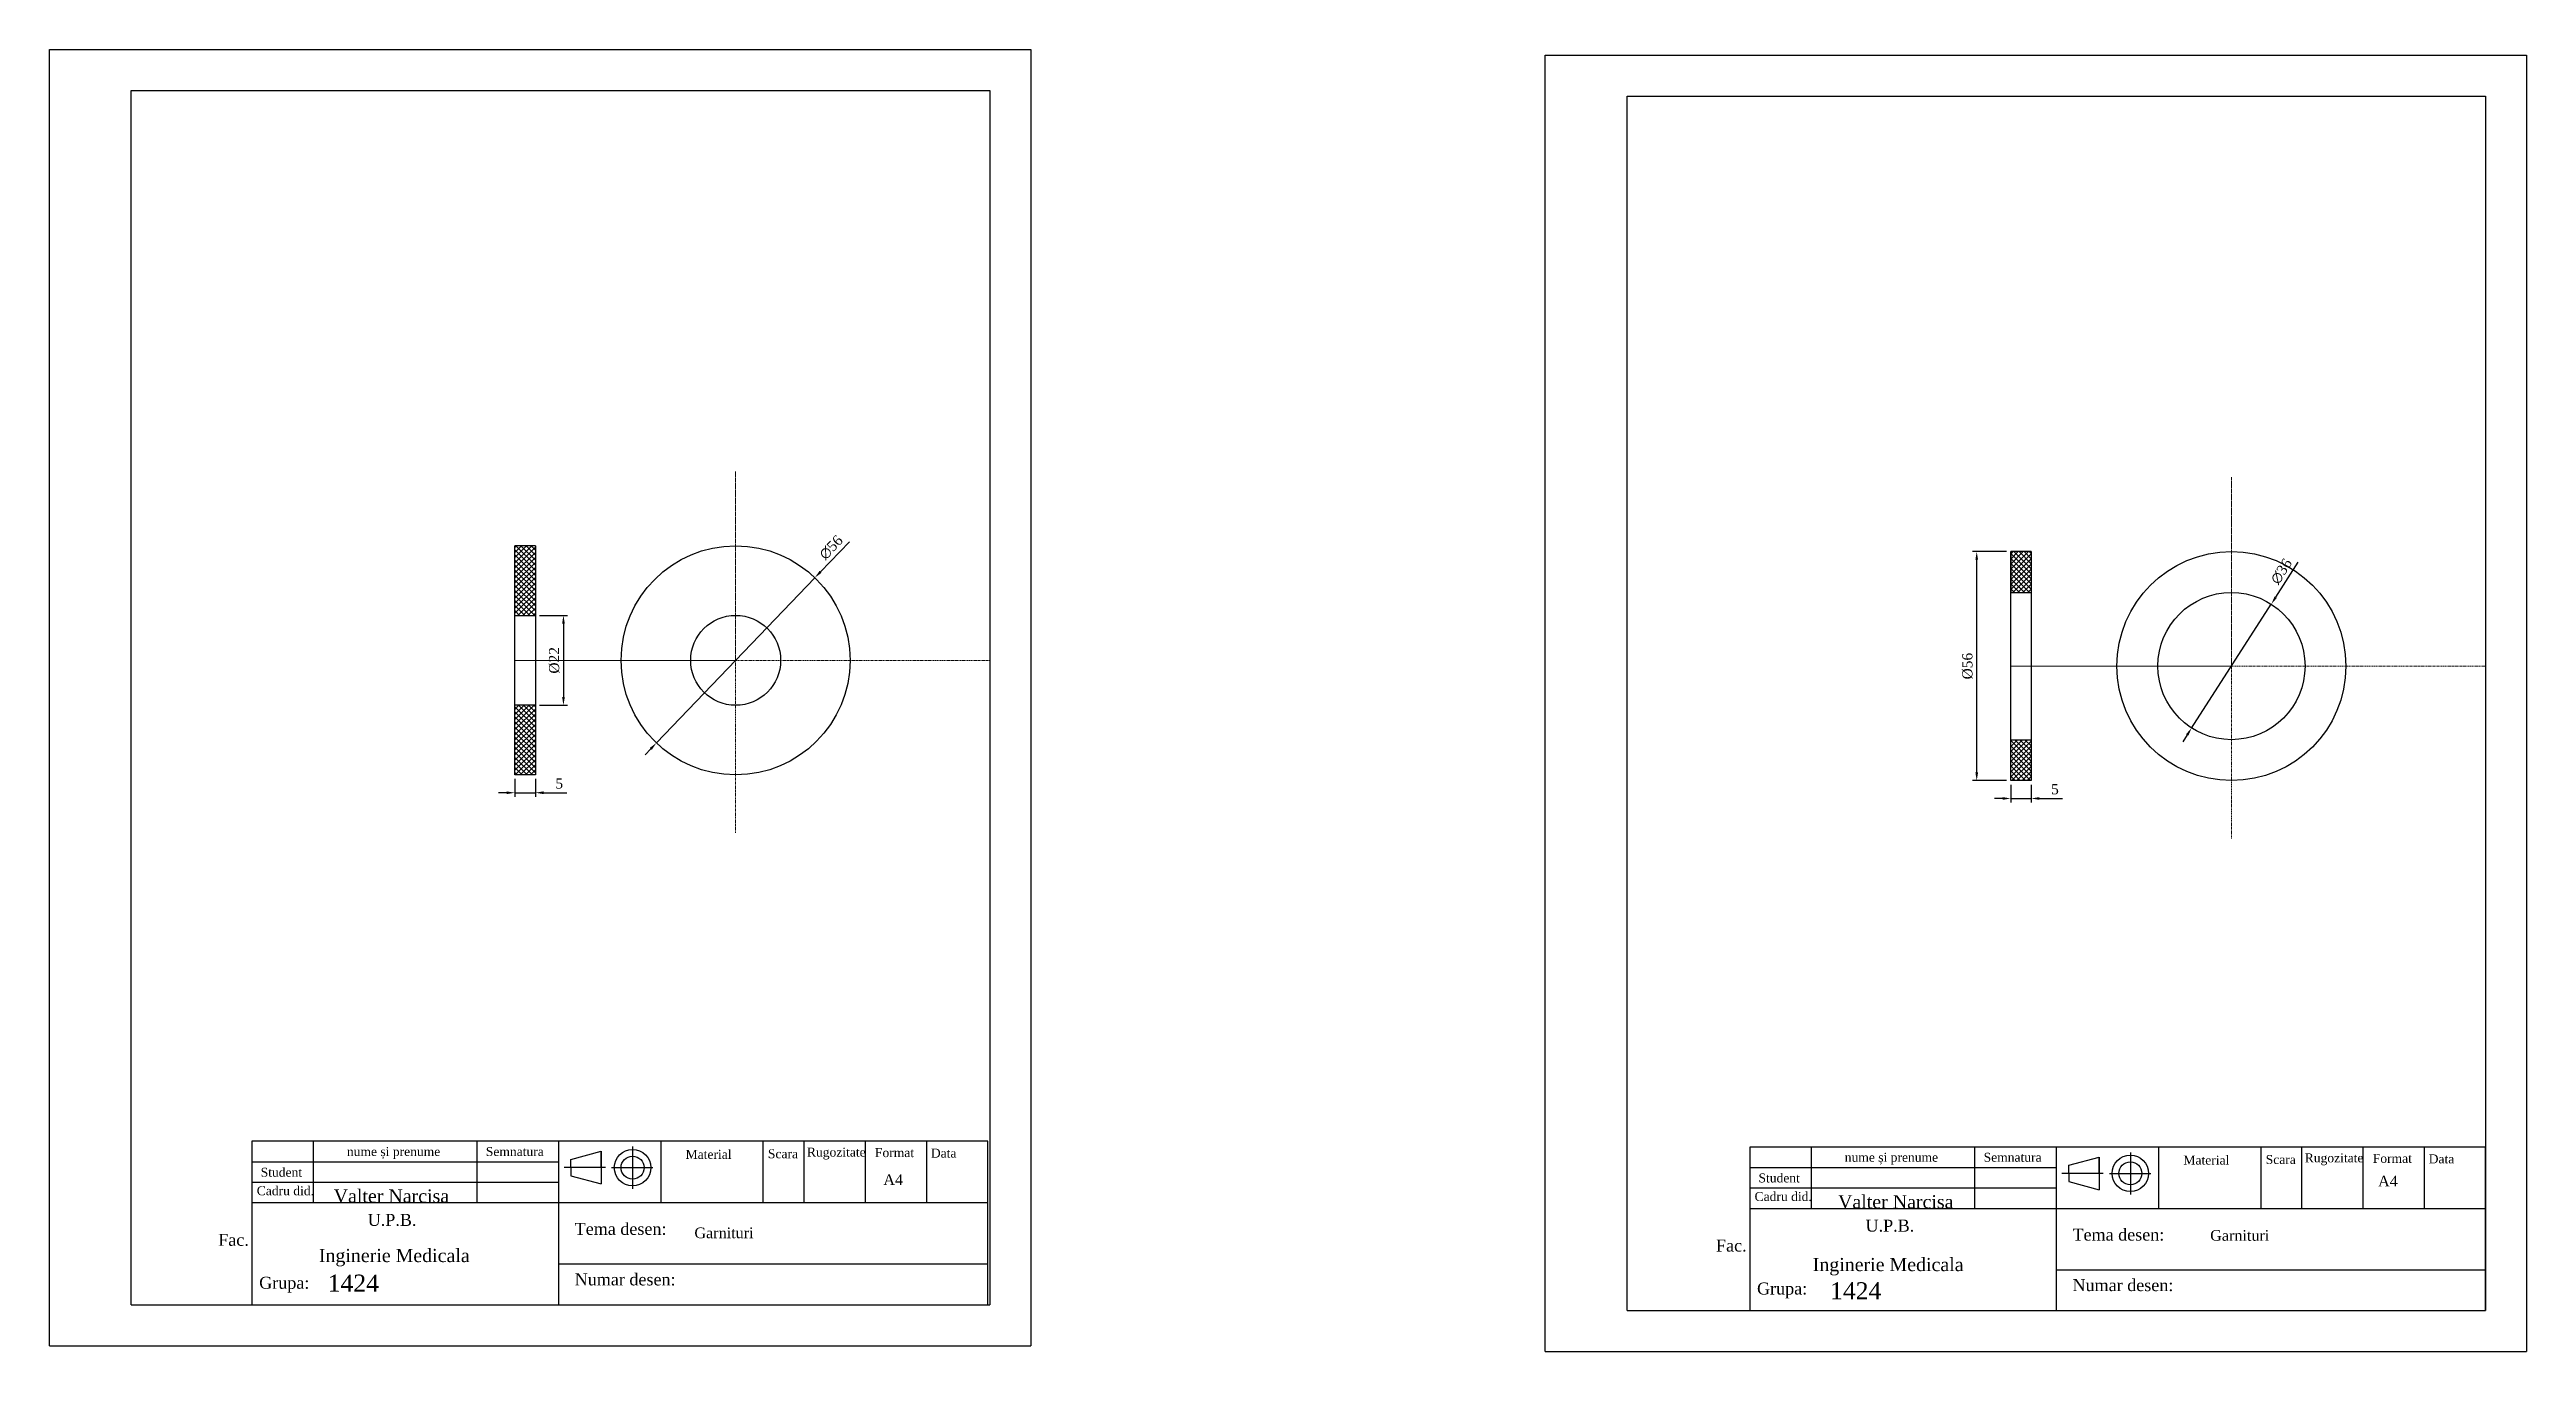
# Model space of a CAD drawing. Header units: millimetres. Extents: x -689 to 1704, y -802 to -71.
# Drawn here: x 546 to 1152, y -389 to -71 of the extents above; entities that cross this region are included whole.
import ezdxf

# ---------------------------------------------------------------- set-up
doc = ezdxf.new("R2010")
doc.units = ezdxf.units.MM
doc.header["$MEASUREMENT"] = 0
doc.linetypes.add('DASHDOT2', pattern=[0.5, 0.25, -0.125, 0, -0.125])
for name, color, linetype, lineweight in [('AXE', 5, 'DASHDOT2', 0), ('GROASE', 250, 'Continuous', 30), ('HASURI', 250, 'Continuous', 0)]:
    doc.layers.add(name, color=color, linetype=linetype, lineweight=lineweight)
doc.layers.add('chenar', color=250, linetype='Continuous')
doc.layers.add('indicator', color=7, linetype='Continuous')
doc.styles.get("Standard").update_dxf_attribs({"font": ''})
doc.styles.get('Standard').set_extended_font_data('Times New Roman Baltic')
doc.dimstyles.get("Standard").update_dxf_attribs({"dimscale": 0, "dimtxt": 2.5, "dimasz": 2, "dimexe": 1, "dimexo": 1, "dimgap": 1, "dimtad": 1, "dimdec": 0, "dimzin": 0, "dimdsep": 46, "dimtxsty": 'Standard', "dimcen": 0.09, "dimadec": 0, "dimazin": 0, "dimtfac": 1, "dimtdec": 0, "dimtmove": 0, "dimatfit": 0, "dimfxl": 1, "dimtolj": 1, "dimtzin": 0, "dimarcsym": 0})

msp = doc.modelspace()

# ---------------------------------------------------------------- texts
at = {"layer": 'indicator'}
for s, height, p in [('Student', 2.195, (597.66, -346.63)), ('nume și prenume', 2.1946, (618.76, -341.57)), ('Semnatura', 2.195, (652.74, -341.57)), ('Material', 2.195, (701.61, -342.26)), ('Scara', 2.195, (721.74, -342.12)), ('Rugozitate', 2.195, (731.29, -341.71)), ('Data', 2.195, (761.6, -341.96)), ('nume și prenume', 2.1946, (985.16, -342.97)), ('Semnatura', 2.195, (1019.13, -342.97)), ('Material', 2.195, (1068, -343.66)), ('Scara', 2.195, (1088.13, -343.52)), ('Rugozitate', 2.195, (1097.68, -343.12)), ('Data', 2.195, (1127.99, -343.37)), ('Cadru did.', 2.195, (596.71, -351.16)), ('Valter Narcisa', 3.2235, (615.52, -352.96)), ('A4', 2.611, (749.98, -348.65)), ('Cadru did.', 2.195, (963.1, -352.57)), ('Student', 2.195, (964.05, -348.03)), ('Valter Narcisa', 3.2235, (983.51, -354.37)), ('A4', 2.611, (1115.62, -348.99)), ('Tema desen:', 2.9261, (674.48, -360.85)), ('Garnituri', 2.611, (703.77, -361.67)), ('Tema desen:', 2.9261, (1040.87, -362.26)), ('Garnituri', 2.611, (1074.55, -362.29)), ('Inginerie Medicala', 3.2235, (611.89, -367.51)), ('Inginerie Medicala', 3.2235, (977.32, -369.72)), ('Grupa:', 2.926, (597.3, -374.03)), ('1424', 4.149, (614.06, -374.72)), ('Numar desen:', 2.9261, (674.48, -373.21)), ('Grupa:', 2.926, (963.7, -375.44)), ('1424', 4.149, (981.57, -376.59)), ('Numar desen:', 2.9261, (1040.87, -374.61))]:
    msp.add_text(s, height=height, dxfattribs=at).set_placement(p)
for s, width, heights, insert, char_height, attachment_point in [('{\\fTimes New Roman Baltic|b0|i0|c238|p18;F\\fTimes New Roman Baltic|b0|i0|c186|p18;ormat}', 9.3916, [0], (747.92, -339.64), 2.1946, 1), ('{\\fTimes New Roman Baltic|b0|i0|c238|p18;F\\fTimes New Roman Baltic|b0|i0|c186|p18;ormat}', 9.3916, [0], (1114.32, -341.05), 2.1946, 1), ('{\\fTimes New Roman Baltic|b0|i0|c186|p18;U.P.B.\\P\\pxqj;\\fTimes New Roman Baltic|b0|i0|c238|p18;Fac. \\fTimes New Roman Baltic|b0|i0|c186|p18; }', 85.0556, [24.01], (629.8, -359.66), 2.9261, 5), ('{\\fTimes New Roman Baltic|b0|i0|c186|p18;U.P.B.\\P\\pxqj;\\fTimes New Roman Baltic|b0|i0|c238|p18;Fac. \\fTimes New Roman Baltic|b0|i0|c186|p18; }', 85.0556, [24.01], (996.2, -361.07), 2.9261, 5)]:
    msp.add_mtext_dynamic_manual_height_columns(s, width=width, gutter_width=25, heights=heights, dxfattribs=dict(at, insert=insert, char_height=char_height, attachment_point=attachment_point))

# ---------------------------------------------------------------- blocks, each defined once
blk = doc.blocks.new('*D20')
at = {"layer": 'Defpoints', "color": 0, "transparency": 16777216}
for p in [(733.23, -200.13), (694.47, -240.55)]:
    blk.add_point(p, dxfattribs=at)
at = {"layer": 'GROASE', "color": 0, "lineweight": -2, "transparency": 16777216}
for p, q in [((734.62, -198.69), (741.67, -191.33)), ((694.47, -240.55), (733.23, -200.13)), ((693.09, -242), (691.7, -243.44))]:
    blk.add_line(p, q, dxfattribs=at)
at = {"layer": 'GROASE', "color": 0, "transparency": 16777216}
for points in [[(734.37, -198.46), (734.86, -198.92), (733.23, -200.13)], [(692.85, -241.76), (693.33, -242.23), (694.47, -240.55)]]:
    blk.add_solid(points, dxfattribs=at)
at = {"layer": 'GROASE', "color": 0, "transparency": 16777216, "insert": (737.21, -192.73), "char_height": 2.5, "attachment_point": 5, "rotation": 46.2033}
blk.add_mtext('\\A1;∅56', dxfattribs=at)
blk = doc.blocks.new('*D21')
at = {"layer": 'Defpoints', "color": 0, "transparency": 16777216}
for p in [(659.85, -248.34), (664.85, -248.34), (664.85, -252.72)]:
    blk.add_point(p, dxfattribs=at)
at = {"layer": 'GROASE', "color": 0, "lineweight": -2, "transparency": 16777216}
for p, q in [((657.85, -252.72), (655.85, -252.72)), ((659.85, -249.34), (659.85, -253.72)), ((659.85, -252.72), (664.85, -252.72)), ((664.85, -249.34), (664.85, -253.72)), ((666.85, -252.72), (672.52, -252.72))]:
    blk.add_line(p, q, dxfattribs=at)
at = {"layer": 'GROASE', "color": 0, "transparency": 16777216}
for points in [[(657.85, -252.39), (657.85, -253.05), (659.85, -252.72)], [(666.85, -252.39), (666.85, -253.05), (664.85, -252.72)]]:
    blk.add_solid(points, dxfattribs=at)
at = {"layer": 'GROASE', "color": 0, "transparency": 16777216, "insert": (670.69, -250.47), "char_height": 2.5, "attachment_point": 5}
blk.add_mtext('\\A1;5', dxfattribs=at)
blk = doc.blocks.new('*D22')
at = {"layer": 'Defpoints', "color": 0, "transparency": 16777216}
for p in [(664.85, -209.34), (664.85, -231.34), (671.73, -231.34)]:
    blk.add_point(p, dxfattribs=at)
at = {"layer": 'GROASE', "color": 0, "lineweight": -2, "transparency": 16777216}
for p, q in [((665.85, -209.34), (672.73, -209.34)), ((671.73, -211.34), (671.73, -229.34)), ((665.85, -231.34), (672.73, -231.34))]:
    blk.add_line(p, q, dxfattribs=at)
at = {"layer": 'GROASE', "color": 0, "transparency": 16777216}
for points in [[(671.4, -211.34), (672.06, -211.34), (671.73, -209.34)], [(671.4, -229.34), (672.06, -229.34), (671.73, -231.34)]]:
    blk.add_solid(points, dxfattribs=at)
at = {"layer": 'GROASE', "color": 0, "transparency": 16777216, "insert": (669.48, -220.34), "char_height": 2.5, "attachment_point": 5, "rotation": 90}
blk.add_mtext('\\A1;%%C22', dxfattribs=at)
blk = doc.blocks.new('*D27')
at = {"layer": 'Defpoints', "color": 0, "transparency": 16777216}
for p in [(1025.75, -249.75), (1030.75, -249.75), (1030.75, -254.12)]:
    blk.add_point(p, dxfattribs=at)
at = {"layer": 'GROASE', "color": 0, "lineweight": -2, "transparency": 16777216}
for p, q in [((1023.75, -254.12), (1021.75, -254.12)), ((1025.75, -250.75), (1025.75, -255.12)), ((1025.75, -254.12), (1030.75, -254.12)), ((1030.75, -250.75), (1030.75, -255.12)), ((1032.75, -254.12), (1038.42, -254.12))]:
    blk.add_line(p, q, dxfattribs=at)
at = {"layer": 'GROASE', "color": 0, "transparency": 16777216}
for points in [[(1023.75, -253.79), (1023.75, -254.46), (1025.75, -254.12)], [(1032.75, -253.79), (1032.75, -254.46), (1030.75, -254.12)]]:
    blk.add_solid(points, dxfattribs=at)
at = {"layer": 'GROASE', "color": 0, "transparency": 16777216, "insert": (1036.58, -251.87), "char_height": 2.5, "attachment_point": 5}
blk.add_mtext('\\A1;5', dxfattribs=at)
blk = doc.blocks.new('*D28')
at = {"layer": 'Defpoints', "color": 0, "transparency": 16777216}
for p in [(1089.49, -206.61), (1070.01, -236.89)]:
    blk.add_point(p, dxfattribs=at)
at = {"layer": 'GROASE', "color": 0, "lineweight": -2, "transparency": 16777216}
for p, q in [((1090.57, -204.92), (1096.08, -196.35)), ((1070.01, -236.89), (1089.49, -206.61)), ((1068.93, -238.57), (1067.85, -240.25))]:
    blk.add_line(p, q, dxfattribs=at)
at = {"layer": 'GROASE', "color": 0, "transparency": 16777216}
for points in [[(1090.29, -204.74), (1090.85, -205.1), (1089.49, -206.61)], [(1068.65, -238.39), (1069.21, -238.75), (1070.01, -236.89)]]:
    blk.add_solid(points, dxfattribs=at)
at = {"layer": 'GROASE', "color": 0, "transparency": 16777216, "insert": (1091.97, -198.58), "char_height": 2.5, "attachment_point": 5, "rotation": 57.25343}
blk.add_mtext('\\A1;∅36', dxfattribs=at)
blk = doc.blocks.new('*D29')
at = {"layer": 'Defpoints', "color": 0, "transparency": 16777216}
for p in [(1017.44, -193.75), (1025.75, -193.75), (1025.75, -249.75)]:
    blk.add_point(p, dxfattribs=at)
at = {"layer": 'GROASE', "color": 0, "lineweight": -2, "transparency": 16777216}
for p, q in [((1024.75, -193.75), (1016.44, -193.75)), ((1017.44, -247.75), (1017.44, -195.75)), ((1024.75, -249.75), (1016.44, -249.75))]:
    blk.add_line(p, q, dxfattribs=at)
at = {"layer": 'GROASE', "color": 0, "transparency": 16777216}
for points in [[(1017.11, -195.75), (1017.77, -195.75), (1017.44, -193.75)], [(1017.11, -247.75), (1017.77, -247.75), (1017.44, -249.75)]]:
    blk.add_solid(points, dxfattribs=at)
at = {"layer": 'GROASE', "color": 0, "transparency": 16777216, "insert": (1015.19, -221.75), "char_height": 2.5, "attachment_point": 5, "rotation": 90}
blk.add_mtext('\\A1;%%C56', dxfattribs=at)

# ---------------------------------------------------------------- dimensions: what is measured, and where the dimension line sits
at = {"layer": 'GROASE'}
for p1, p2, picture, middle in [((694.47, -240.55), (733.23, -200.13), '*D20', (738.83, -194.29)), ((1070.01, -236.89), (1089.49, -206.61), '*D28', (1093.87, -199.8))]:
    dim = msp.add_diameter_dim_2p(p1=p1, p2=p2, dimstyle='Standard', override={"dimscale": 1}, dxfattribs=at)
    dim.commit()
    dim.dimension.update_dxf_attribs({"geometry": picture, "text_midpoint": middle, "dimtype": 163})
for base, p1, p2, picture, middle in [((1017.44, -193.75), (1025.75, -249.75), (1025.75, -193.75), '*D29', (1015.19, -221.75)), ((671.73, -231.34), (664.85, -209.34), (664.85, -231.34), '*D22', (669.48, -220.34))]:
    dim = msp.add_linear_dim(base=base, p1=p1, p2=p2, angle=90, text='%%C<>', dimstyle='Standard', override={"dimscale": 1}, dxfattribs=at)
    dim.commit()
    dim.dimension.update_dxf_attribs({"geometry": picture, "text_midpoint": middle})
for base, p1, p2, picture, middle in [((664.85, -252.72), (659.85, -248.34), (664.85, -248.34), '*D21', (670.69, -250.47)), ((1030.75, -254.12), (1025.75, -249.75), (1030.75, -249.75), '*D27', (1036.58, -251.87))]:
    dim = msp.add_linear_dim(base=base, p1=p1, p2=p2, dimstyle='Standard', override={"dimscale": 1}, dxfattribs=at)
    dim.commit()
    dim.dimension.update_dxf_attribs({"geometry": picture, "text_midpoint": middle})

# ---------------------------------------------------------------- hatches: boundary and pattern name
at = {"layer": 'HASURI'}
h = msp.add_hatch(dxfattribs=at)
h.set_pattern_fill('ANSI37', color=256, scale=7)
h.paths.add_polyline_path([(664.85, -192.34), (659.85, -192.34), (659.85, -209.34), (664.85, -209.34)])
h.paths.add_polyline_path([(664.85, -231.34), (659.85, -231.34), (659.85, -248.34), (664.85, -248.34)])
h = msp.add_hatch(dxfattribs=at)
h.set_pattern_fill('ANSI37', color=250, scale=7)
h.paths.add_polyline_path([(1030.75, -193.75), (1025.75, -193.75), (1025.75, -203.75), (1030.75, -203.75)])
h.paths.add_polyline_path([(1030.75, -239.75), (1025.75, -239.75), (1025.75, -249.75), (1030.75, -249.75)])

# ---------------------------------------------------------------- linework, layer by layer
at = {"layer": 'AXE'}
for p, q in [((776.02, -80.96), (776.02, -220.34)), ((1141.91, -82.37), (1141.91, -221.75)), ((713.85, -220.34), (713.85, -174.13)), ((713.85, -174.13), (713.85, -262.49)), ((1079.75, -221.75), (1079.75, -175.54)), ((1079.75, -175.54), (1079.75, -263.9)), ((776.02, -220.34), (659.85, -220.34)), ((659.85, -220.34), (713.85, -220.34)), ((1141.91, -221.75), (1025.75, -221.75)), ((1025.75, -221.75), (1079.75, -221.75))]:
    msp.add_line(p, q, dxfattribs=at)
at = {"layer": 'chenar'}
for p, q in [((546.02, -387.96), (546.02, -70.96)), ((546.02, -70.96), (786.02, -70.96)), ((786.02, -70.96), (786.02, -387.96)), ((911.91, -389.37), (911.91, -72.37)), ((911.91, -72.37), (1151.91, -72.37)), ((1151.91, -72.37), (1151.91, -389.37)), ((546.02, -387.96), (786.02, -387.96)), ((911.91, -389.37), (1151.91, -389.37))]:
    msp.add_line(p, q, dxfattribs=at)
at = {"layer": 'chenar', "lineweight": 30}
for p, q in [((775.52, -377.96), (775.52, -337.96)), ((1141.91, -379.37), (1141.91, -339.37)), ((595.52, -377.96), (775.52, -377.96)), ((961.91, -379.37), (1141.91, -379.37))]:
    msp.add_line(p, q, dxfattribs=at)
at = {"layer": 'GROASE'}
for p, q in [((566.02, -377.96), (566.02, -80.96)), ((566.02, -80.96), (776.02, -80.96)), ((776.02, -80.96), (776.02, -377.96)), ((931.91, -379.37), (931.91, -82.37)), ((931.91, -82.37), (1141.91, -82.37)), ((1141.91, -82.37), (1141.91, -379.37)), ((664.85, -192.34), (659.85, -192.34)), ((659.85, -248.34), (659.85, -192.34)), ((664.85, -192.34), (664.85, -248.34)), ((1030.75, -193.75), (1025.75, -193.75)), ((1025.75, -249.75), (1025.75, -193.75)), ((1025.75, -193.75), (1025.75, -203.75)), ((1030.75, -193.75), (1030.75, -249.75)), ((1025.75, -203.75), (1030.75, -203.75)), ((659.85, -220.34), (659.85, -209.34)), ((659.85, -209.34), (664.85, -209.34)), ((664.85, -209.34), (664.85, -220.34)), ((1025.75, -221.75), (1025.75, -210.75)), ((1030.75, -210.75), (1030.75, -221.75)), ((664.85, -220.34), (664.85, -231.34)), ((1030.75, -221.75), (1030.75, -232.75)), ((664.85, -231.34), (659.85, -231.34)), ((1025.75, -249.75), (1025.75, -239.75)), ((1025.75, -239.75), (1030.75, -239.75)), ((664.85, -248.34), (659.85, -248.34)), ((1030.75, -249.75), (1025.75, -249.75)), ((566.02, -377.96), (776.02, -377.96)), ((931.91, -379.37), (1141.91, -379.37))]:
    msp.add_line(p, q, dxfattribs=at)
for centre, radius in [((713.85, -220.34), 28), ((1079.75, -221.75), 28), ((1079.75, -221.75), 18), ((713.85, -220.34), 11)]:
    msp.add_circle(centre, radius, dxfattribs=at)
at = {"layer": 'indicator', "lineweight": 30}
for p, q in [((775.52, -337.96), (595.52, -337.96)), ((595.52, -337.96), (595.52, -377.96)), ((670.52, -337.96), (670.52, -377.96)), ((775.52, -377.96), (775.52, -337.96)), ((1141.91, -339.37), (961.91, -339.37)), ((961.91, -339.37), (961.91, -379.37)), ((1036.91, -339.37), (1036.91, -379.37)), ((1141.91, -379.37), (1141.91, -339.37)), ((595.52, -352.96), (775.52, -352.96)), ((961.91, -354.37), (1141.91, -354.37)), ((670.52, -367.96), (775.52, -367.96)), ((1036.91, -369.37), (1141.91, -369.37)), ((595.52, -377.96), (775.52, -377.96)), ((961.91, -379.37), (1141.91, -379.37))]:
    msp.add_line(p, q, dxfattribs=at)
at = {"layer": 'indicator'}
for p, q in [((610.52, -337.96), (610.52, -352.96)), ((650.52, -337.96), (650.52, -352.96)), ((688.63, -339.26), (688.63, -349.56)), ((695.52, -337.96), (695.52, -352.96)), ((720.52, -337.96), (720.52, -352.96)), ((730.52, -337.96), (730.52, -352.96)), ((745.52, -337.96), (745.52, -352.96)), ((760.52, -337.96), (760.52, -352.96)), ((595.52, -342.96), (670.52, -342.96)), ((682, -344.41), (671.88, -344.41)), ((673.54, -342.41), (680.98, -340.41)), ((673.54, -344.41), (673.54, -342.41)), ((673.54, -344.41), (673.54, -346.41)), ((680.98, -344.41), (680.98, -340.41)), ((680.98, -340.41), (680.98, -348.41)), ((683.52, -344.41), (693.6, -344.41)), ((961.91, -344.37), (1036.91, -344.37)), ((976.91, -339.37), (976.91, -354.37)), ((1016.91, -339.37), (1016.91, -354.37)), ((1039.94, -343.82), (1047.37, -341.82)), ((1039.94, -345.82), (1039.94, -343.82)), ((1047.37, -345.82), (1047.37, -341.82)), ((1047.37, -341.82), (1047.37, -349.82)), ((1055.03, -340.67), (1055.03, -350.97)), ((1061.91, -339.37), (1061.91, -354.37)), ((1086.91, -339.37), (1086.91, -354.37)), ((1096.91, -339.37), (1096.91, -354.37)), ((1111.91, -339.37), (1111.91, -354.37)), ((1126.91, -339.37), (1126.91, -354.37)), ((595.52, -347.96), (670.52, -347.96)), ((673.54, -346.41), (680.98, -348.41)), ((961.91, -349.37), (1036.91, -349.37)), ((1048.39, -345.82), (1038.28, -345.82)), ((1039.94, -345.82), (1039.94, -347.82)), ((1039.94, -347.82), (1047.37, -349.82)), ((1049.92, -345.82), (1060, -345.82))]:
    msp.add_line(p, q, dxfattribs=at)
for centre, radius in [((688.63, -344.41), 4.46), ((688.63, -344.41), 2.81), ((1055.03, -345.82), 4.46), ((1055.03, -345.82), 2.81)]:
    msp.add_circle(centre, radius, dxfattribs=at)

msp.set_redraw_order([(e.dxf.handle, doc.entitydb.next_handle()) for e in msp.query("TEXT MTEXT ATTDEF DIMENSION ARC_DIMENSION")])  # texts and dimensions are drawn at this point

doc.saveas('drawing.dxf')
